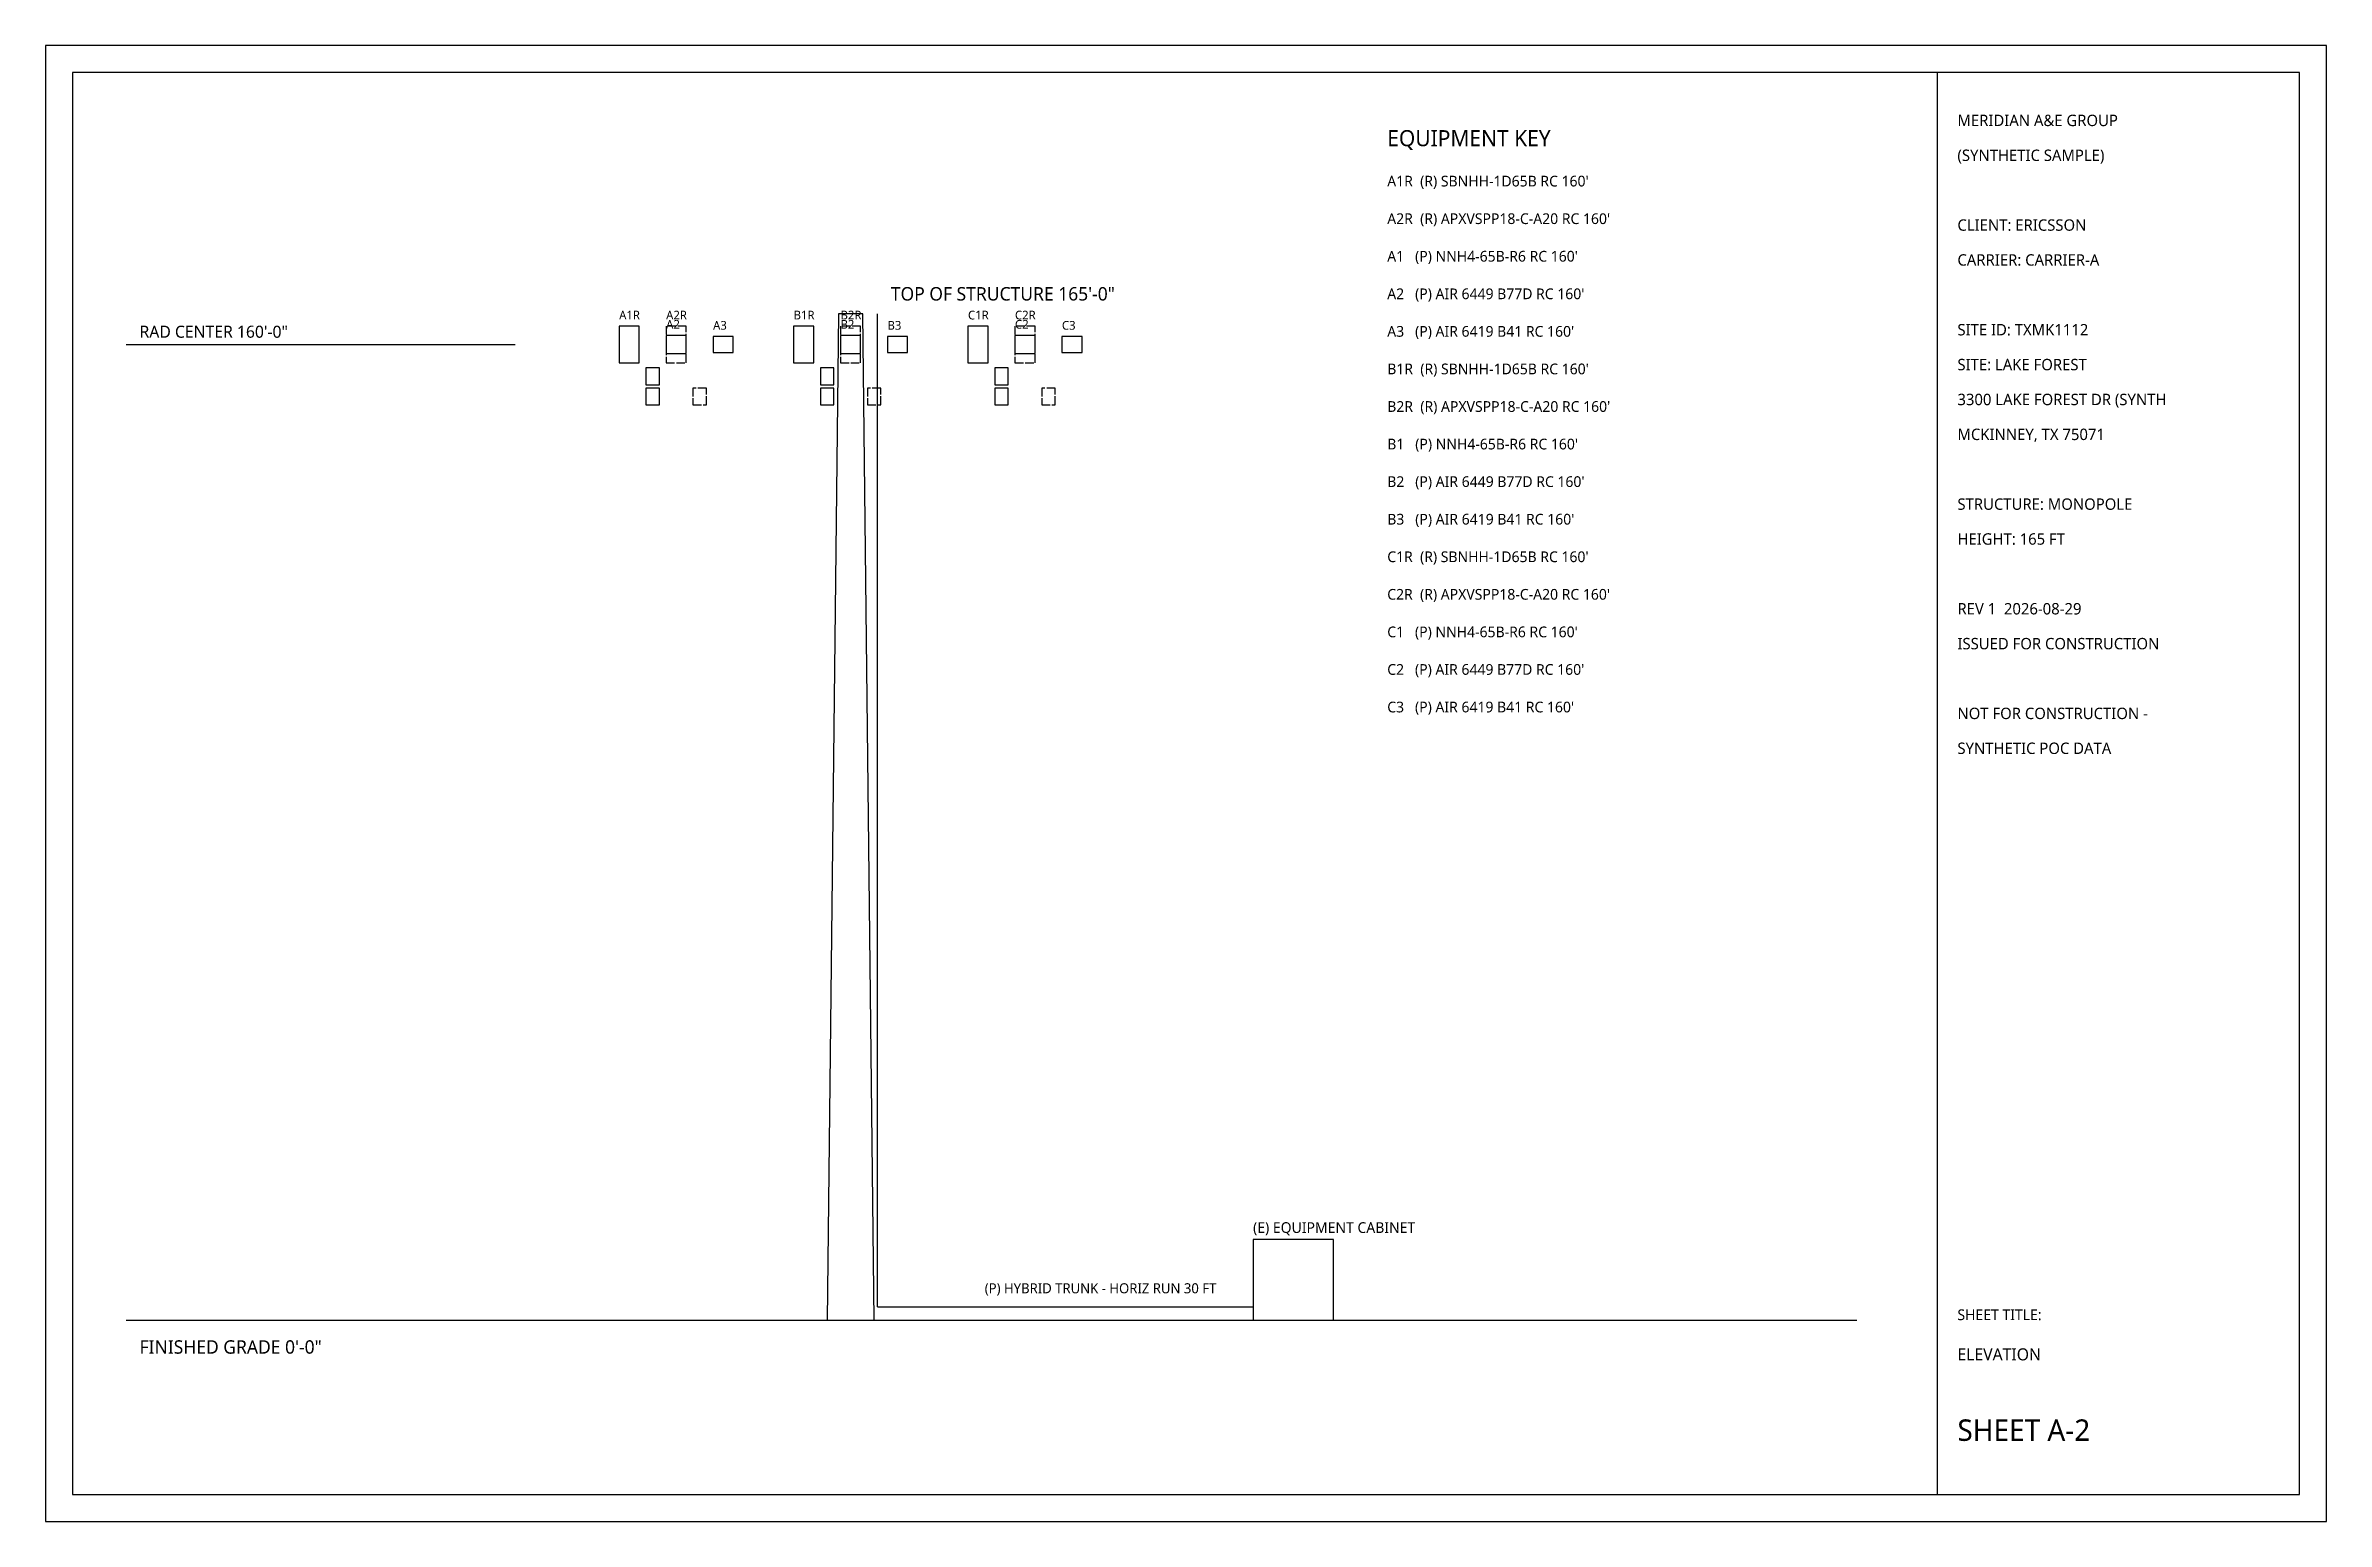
# Model space of a CAD drawing. Extents: x 0 to 1940, y 0 to 220.
# Drawn here: x 400 to 740, y 0 to 220 of the extents above; entities that cross this region are included whole.
import ezdxf

# ---------------------------------------------------------------- set-up
doc = ezdxf.new("R2010")
doc.units = 0
doc.linetypes.add('DASHED', pattern=[1.524, 1.27, -0.254])
for name, color, linetype in [('A-ANT-NEW', 1, 'Continuous'), ('A-ANT-REMOVE', 30, 'DASHED'), ('A-BORDER', 7, 'Continuous'), ('A-CABLE', 3, 'Continuous'), ('A-DIM', 4, 'Continuous'), ('A-RRU-NEW', 1, 'Continuous'), ('A-RRU-REMOVE', 30, 'DASHED'), ('A-STRUCT', 7, 'Continuous'), ('A-TEXT', 7, 'Continuous'), ('A-TITLE', 7, 'Continuous')]:
    doc.layers.add(name, color=color, linetype=linetype)
doc.styles.add('OpenSans', font='OpenSans-Regular.ttf')

msp = doc.modelspace()

# ---------------------------------------------------------------- texts
at = {"layer": 'A-CABLE', "style": 'OpenSans'}
msp.add_text('(P) HYBRID TRUNK - HORIZ RUN 30 FT', height=1.5, dxfattribs=at).set_placement((540, 34))
at = {"layer": 'A-DIM', "style": 'OpenSans'}
for s, height, p in [('TOP OF STRUCTURE 165\'-0"', 2, (526, 182)), ('RAD CENTER 160\'-0"', 1.8, (414, 176.45))]:
    msp.add_text(s, height=height, dxfattribs=at).set_placement(p)
at = {"layer": 'A-TEXT', "style": 'OpenSans'}
for s, height, p in [('EQUIPMENT KEY', 2.4, (600, 205)), ("A1R  (R) SBNHH-1D65B RC 160'", 1.6, (600, 199)), ("A2R  (R) APXVSPP18-C-A20 RC 160'", 1.6, (600, 193.4)), ("A1   (P) NNH4-65B-R6 RC 160'", 1.6, (600, 187.8)), ("A2   (P) AIR 6449 B77D RC 160'", 1.6, (600, 182.2)), ('A1R', 1.3, (485.5, 179.18)), ('A1', 1.3, (485.5, 179.18)), ('A2R', 1.3, (492.5, 179.18)), ('B1R', 1.3, (511.5, 179.18)), ('B1', 1.3, (511.5, 179.18)), ('B2R', 1.3, (518.5, 179.18)), ('C1R', 1.3, (537.5, 179.18)), ('C1', 1.3, (537.5, 179.18)), ('C2R', 1.3, (544.5, 179.18)), ('A2', 1.3, (492.5, 177.8)), ('A3', 1.3, (499.5, 177.65)), ('B2', 1.3, (518.5, 177.8)), ('B3', 1.3, (525.5, 177.65)), ('C2', 1.3, (544.5, 177.8)), ('C3', 1.3, (551.5, 177.65)), ("A3   (P) AIR 6419 B41 RC 160'", 1.6, (600, 176.6)), ("B1R  (R) SBNHH-1D65B RC 160'", 1.6, (600, 171)), ("B2R  (R) APXVSPP18-C-A20 RC 160'", 1.6, (600, 165.4)), ("B1   (P) NNH4-65B-R6 RC 160'", 1.6, (600, 159.8)), ("B2   (P) AIR 6449 B77D RC 160'", 1.6, (600, 154.2)), ("B3   (P) AIR 6419 B41 RC 160'", 1.6, (600, 148.6)), ("C1R  (R) SBNHH-1D65B RC 160'", 1.6, (600, 143)), ("C2R  (R) APXVSPP18-C-A20 RC 160'", 1.6, (600, 137.4)), ("C1   (P) NNH4-65B-R6 RC 160'", 1.6, (600, 131.8)), ("C2   (P) AIR 6449 B77D RC 160'", 1.6, (600, 126.2)), ("C3   (P) AIR 6419 B41 RC 160'", 1.6, (600, 120.6)), ('(E) EQUIPMENT CABINET', 1.6, (580, 43)), ('FINISHED GRADE 0\'-0"', 2, (414, 25))]:
    msp.add_text(s, height=height, dxfattribs=at).set_placement(p)
at = {"layer": 'A-TITLE', "style": 'OpenSans'}
for s, height, p in [('MERIDIAN A&E GROUP', 1.7, (685, 208)), ('(SYNTHETIC SAMPLE)', 1.7, (685, 202.8)), ('CLIENT: ERICSSON', 1.7, (685, 192.4)), ('CARRIER: CARRIER-A', 1.7, (685, 187.2)), ('SITE ID: TXMK1112', 1.7, (685, 176.8)), ('SITE: LAKE FOREST', 1.7, (685, 171.6)), ('3300 LAKE FOREST DR (SYNTH', 1.7, (685, 166.4)), ('MCKINNEY, TX 75071', 1.7, (685, 161.2)), ('STRUCTURE: MONOPOLE', 1.7, (685, 150.8)), ('HEIGHT: 165 FT', 1.7, (685, 145.6)), ('REV 1  2026-08-29', 1.7, (685, 135.2)), ('ISSUED FOR CONSTRUCTION', 1.7, (685, 130)), ('NOT FOR CONSTRUCTION -', 1.7, (685, 119.6)), ('SYNTHETIC POC DATA', 1.7, (685, 114.4)), ('SHEET TITLE:', 1.6, (685, 30)), ('ELEVATION', 1.8, (685, 24)), ('SHEET A-2', 3.2, (685, 12))]:
    msp.add_text(s, height=height, dxfattribs=at).set_placement(p)

# ---------------------------------------------------------------- linework, layer by layer
at = {"layer": 'A-ANT-NEW'}
for points in [[(485.5, 172.73), (488.5, 172.73), (488.5, 178.18), (485.5, 178.18)], [(511.5, 172.73), (514.5, 172.73), (514.5, 178.18), (511.5, 178.18)], [(537.5, 172.73), (540.5, 172.73), (540.5, 178.18), (537.5, 178.18)], [(492.5, 174.11), (495.5, 174.11), (495.5, 176.8), (492.5, 176.8)], [(499.5, 174.26), (502.5, 174.26), (502.5, 176.65), (499.5, 176.65)], [(518.5, 174.11), (521.5, 174.11), (521.5, 176.8), (518.5, 176.8)], [(525.5, 174.26), (528.5, 174.26), (528.5, 176.65), (525.5, 176.65)], [(544.5, 174.11), (547.5, 174.11), (547.5, 176.8), (544.5, 176.8)], [(551.5, 174.26), (554.5, 174.26), (554.5, 176.65), (551.5, 176.65)]]:
    msp.add_lwpolyline(points, close=True, dxfattribs=at)
at = {"layer": 'A-ANT-REMOVE'}
for points in [[(485.5, 172.73), (488.5, 172.73), (488.5, 178.18), (485.5, 178.18)], [(492.5, 172.73), (495.5, 172.73), (495.5, 178.18), (492.5, 178.18)], [(511.5, 172.73), (514.5, 172.73), (514.5, 178.18), (511.5, 178.18)], [(518.5, 172.73), (521.5, 172.73), (521.5, 178.18), (518.5, 178.18)], [(537.5, 172.73), (540.5, 172.73), (540.5, 178.18), (537.5, 178.18)], [(544.5, 172.73), (547.5, 172.73), (547.5, 178.18), (544.5, 178.18)]]:
    msp.add_lwpolyline(points, close=True, dxfattribs=at)
at = {"layer": 'A-BORDER'}
for points in [[(400, 0), (740, 0), (740, 220), (400, 220)], [(404, 4), (736, 4), (736, 216), (404, 216)]]:
    msp.add_lwpolyline(points, close=True, dxfattribs=at)
at = {"layer": 'A-CABLE'}
for q in [(524, 180), (580, 32)]:
    msp.add_line((524, 32), q, dxfattribs=at)
at = {"layer": 'A-DIM'}
msp.add_line((412, 175.45), (470, 175.45), dxfattribs=at)
at = {"layer": 'A-RRU-NEW'}
for points in [[(489.5, 169.45), (491.5, 169.45), (491.5, 171.95), (489.5, 171.95)], [(515.5, 169.45), (517.5, 169.45), (517.5, 171.95), (515.5, 171.95)], [(541.5, 169.45), (543.5, 169.45), (543.5, 171.95), (541.5, 171.95)], [(489.5, 166.45), (491.5, 166.45), (491.5, 168.95), (489.5, 168.95)], [(515.5, 166.45), (517.5, 166.45), (517.5, 168.95), (515.5, 168.95)], [(541.5, 166.45), (543.5, 166.45), (543.5, 168.95), (541.5, 168.95)]]:
    msp.add_lwpolyline(points, close=True, dxfattribs=at)
at = {"layer": 'A-RRU-REMOVE'}
for points in [[(489.5, 169.45), (491.5, 169.45), (491.5, 171.95), (489.5, 171.95)], [(515.5, 169.45), (517.5, 169.45), (517.5, 171.95), (515.5, 171.95)], [(541.5, 169.45), (543.5, 169.45), (543.5, 171.95), (541.5, 171.95)], [(496.5, 166.45), (498.5, 166.45), (498.5, 168.95), (496.5, 168.95)], [(522.5, 166.45), (524.5, 166.45), (524.5, 168.95), (522.5, 168.95)], [(548.5, 166.45), (550.5, 166.45), (550.5, 168.95), (548.5, 168.95)]]:
    msp.add_lwpolyline(points, close=True, dxfattribs=at)
at = {"layer": 'A-STRUCT'}
msp.add_line((412, 30), (670, 30), dxfattribs=at)
for points in [[(516.5, 30), (523.5, 30), (521.8, 180), (518.2, 180)], [(580, 30), (592, 30), (592, 42), (580, 42)]]:
    msp.add_lwpolyline(points, close=True, dxfattribs=at)
at = {"layer": 'A-TITLE'}
msp.add_lwpolyline([(682, 4), (736, 4), (736, 216), (682, 216)], close=True, dxfattribs=at)

msp.set_redraw_order([(e.dxf.handle, doc.entitydb.next_handle()) for e in msp.query("TEXT MTEXT ATTDEF DIMENSION ARC_DIMENSION")])  # texts and dimensions are drawn at this point

doc.saveas('drawing.dxf')
